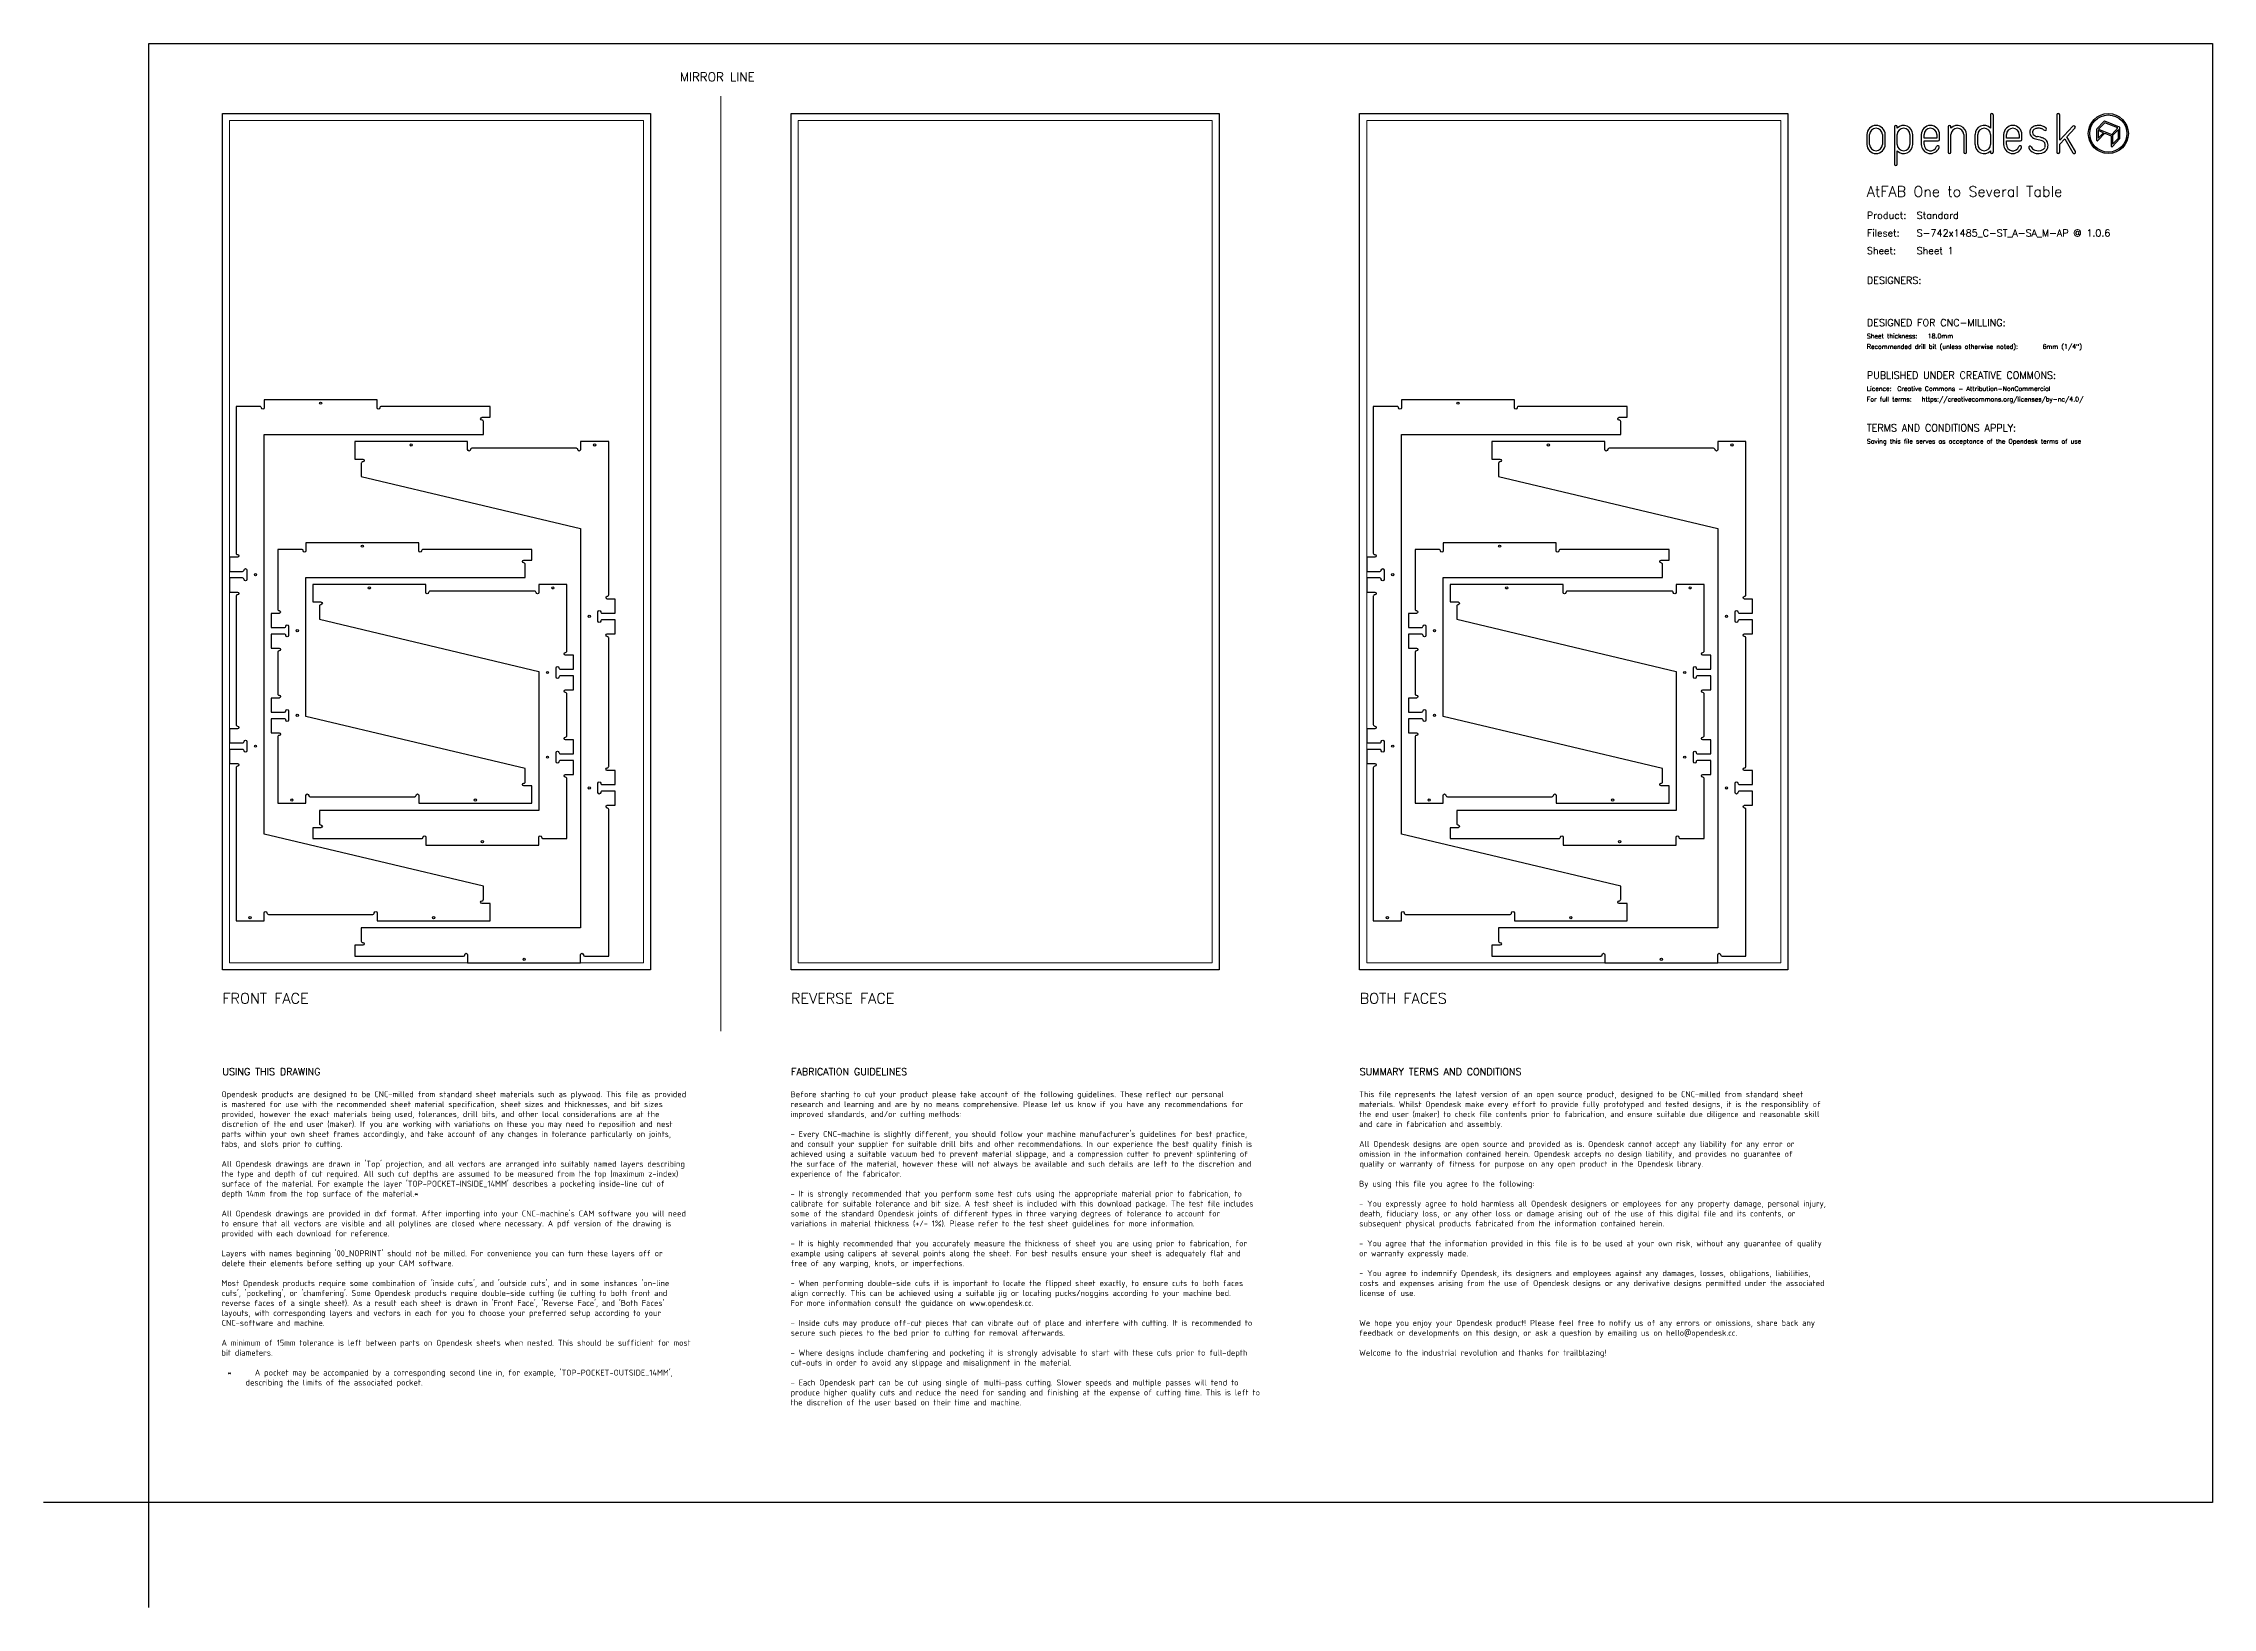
# Model space of a CAD drawing. Header units: millimetres. Extents: x -300 to 5880, y -300 to 4158.
import ezdxf
from ezdxf.enums import TextEntityAlignment as Align

# ---------------------------------------------------------------- set-up
doc = ezdxf.new("R2010")
doc.units = ezdxf.units.MM
doc.layers.add('00-NOPRINT_TEXT', color=7, linetype='Continuous', lineweight=25)
doc.layers.add('00_NOPRINT_TOLERANCE', color=7, linetype='Continuous', lineweight=5)
for name, color, linetype, lineweight, true_color in [('BOARD_$TH-NOMINAL', 3, 'Continuous', 30, 0x00ff00), ('TOP-CUT-OUTSIDE_18.000MM', 220, 'Continuous', 25, 0xff00d1), ('TOP-HOLE-6.354MM-DIAM_18.000MM', 3, 'Continuous', 25, 0x00ff0c)]:
    doc.layers.add(name, color=color, linetype=linetype, lineweight=lineweight, true_color=true_color)
doc.styles.add('OD-ISOCP-17_221', font='isocp.shx')
doc.styles.add('OD-ISOCP-17_222', font='isocp.shx')
doc.styles.add('OD-ISOCP-17_223', font='isocp.shx')
doc.styles.add('OD-ISOCP-17_224', font='isocp.shx')
doc.styles.add('OD-ISOCP-17_225', font='isocp.shx')
doc.styles.add('OD-ISOCP-17_226', font='isocp.shx')
doc.styles.add('OD-ISOCP-17_227', font='isocp.shx')
doc.styles.add('OD-ISOCP-17_228', font='isocp.shx')
doc.styles.add('OD-ISOCP-17_229', font='isocp.shx')
doc.styles.add('OD-ISOCP-17_230', font='isocp.shx')
doc.styles.add('OD-ISOCP-17_231', font='isocp.shx')
doc.styles.add('OD-ISOCP-17_232', font='isocp.shx')
doc.styles.add('OD-ISOCP-17_233', font='isocp.shx')
doc.styles.add('OD-ISOCP-17_234', font='isocp.shx')
doc.styles.add('OD-ISOCP-17_235', font='isocp.shx')
doc.styles.add('OD-ISOCP-17_236', font='isocp.shx')
doc.styles.add('OD-ISOCP-17_237', font='isocp.shx')
doc.styles.add('OD-ISOCP-17_238', font='isocp.shx')
doc.styles.add('OD-ISOCP-17_239', font='isocp.shx')
doc.styles.add('OD-ISOCP-17_240', font='isocp.shx')
doc.styles.add('OD-ISOCP-17_241', font='isocp.shx')
doc.styles.add('OD-ISOCP-17_242', font='isocp.shx')
doc.styles.add('OD-ISOCP-17_243', font='isocp.shx')
doc.styles.add('OD-ISOCP-17_244', font='isocp.shx')
doc.styles.add('OD-ISOCP-17_245', font='isocp.shx')
doc.styles.add('OD-ISOCP-17_246', font='isocp.shx')
doc.styles.add('OD-ISOCP-17_247', font='isocp.shx')
doc.styles.add('OD-ISOCP-17_248', font='isocp.shx')
doc.styles.add('OD-ISOCP-17_249', font='isocp.shx')
doc.styles.add('OD-ISOCP-17_250', font='isocp.shx')
doc.styles.add('OD-ISOCP-17_251', font='isocp.shx')
doc.styles.add('OD-ISOCP-17_252', font='isocp.shx')
doc.styles.add('OD-ISOCP-17_253', font='isocp.shx')
doc.styles.add('OD-ISOCP-17_254', font='isocp.shx')
doc.styles.add('OD-ISOCP-17_255', font='isocp.shx')
doc.styles.add('OD-ISOCP-17_256', font='isocp.shx')
doc.styles.add('OD-ISOCP-17_257', font='isocp.shx')
doc.styles.add('OD-ISOCP-17_258', font='isocp.shx')
doc.styles.add('OD-ISOCP-17_259', font='isocp.shx')
doc.styles.add('OD-ISOCP-17_260', font='isocp.shx')
doc.styles.add('OD-ISOCP-17_261', font='isocp.shx')
doc.styles.add('OD-ISOCP-17_262', font='isocp.shx')
doc.styles.add('OD-ISOCP-17_263', font='isocp.shx')
doc.styles.add('OD-ISOCP-17_264', font='isocp.shx')
doc.styles.add('OD-ISOCP-17_265', font='isocp.shx')
doc.styles.add('OD-ISOCP-17_266', font='isocp.shx')
doc.styles.add('OD-ISOCP-17_267', font='isocp.shx')
doc.styles.add('OD-ISOCP-17_268', font='isocp.shx')
doc.styles.add('OD-ISOCP-17_269', font='isocp.shx')
doc.styles.add('OD-ISOCP-17_270', font='isocp.shx')
doc.styles.add('OD-ISOCP-17_271', font='isocp.shx')
doc.styles.add('OD-ISOCP-17_272', font='isocp.shx')
doc.styles.add('OD-ISOCP-17_273', font='isocp.shx')
doc.styles.add('OD-ISOCP-17_274', font='isocp.shx')
doc.styles.add('OD-ISOCP-17_275', font='isocp.shx')
doc.styles.add('OD-ISOCP-17_276', font='isocp.shx')
doc.styles.add('OD-ISOCP-17_277', font='isocp.shx')
doc.styles.add('OD-ISOCP-17_278', font='isocp.shx')
doc.styles.add('OD-ISOCP-17_279', font='isocp.shx')
doc.styles.add('OD-ISOCP-17_280', font='isocp.shx')
doc.styles.add('OD-ISOCP-17_281', font='isocp.shx')
doc.styles.add('OD-ISOCP-17_282', font='isocp.shx')
doc.styles.add('OD-ISOCP-17_283', font='isocp.shx')
doc.styles.add('OD-ISOCP-17_284', font='isocp.shx')
doc.styles.add('OD-ISOCP-17_285', font='isocp.shx')
doc.styles.add('OD-ISOCP-17_286', font='isocp.shx')
doc.styles.add('OD-ISOCP-17_287', font='isocp.shx')
doc.styles.add('OD-ISOCP-17_288', font='isocp.shx')
doc.styles.add('OD-SIMPLEX-13_86', font='simplex.shx')
doc.styles.add('OD-SIMPLEX-20_82', font='simplex.shx')
doc.styles.add('OD-SIMPLEX-20_86', font='simplex.shx')
doc.styles.add('OD-SIMPLEX-20_87', font='simplex.shx')
doc.styles.add('OD-SIMPLEX-20_88', font='simplex.shx')
doc.styles.add('OD-SIMPLEX-25_89', font='simplex.shx')
doc.styles.add('OD-SIMPLEX-30_83', font='simplex.shx')
doc.styles.add('OD-SIMPLEX-30_87', font='simplex.shx')
doc.styles.add('OD-SIMPLEX-30_88', font='simplex.shx')
doc.styles.add('OD-SIMPLEX-30_89', font='simplex.shx')

# ---------------------------------------------------------------- blocks, each defined once
blk = doc.blocks.new('Borders Opendesk_7')
at = {"layer": '00-NOPRINT_TEXT'}
for p, q in [((0, 4158), (5880, 4158)), ((0, 0), (0, 4158)), ((5880, 4158), (5880, 0)), ((4895, 3898), (4895, 3870.1)), ((4902.9, 3870.1), (4902.9, 3898)), ((4939.3, 3898), (4939.3, 3870.1)), ((4947.3, 3870.1), (4947.3, 3898)), ((4973.4, 3920.1), (4973.4, 3814.1)), ((4981.3, 3916.7), (4981.3, 3920.1)), ((4981.3, 3870.1), (4981.3, 3898)), ((5017.7, 3898), (5017.7, 3870.1)), ((5025.6, 3870.1), (5025.6, 3898)), ((5050, 3898), (5050, 3870.1)), ((5058, 3888.1), (5058, 3898)), ((5094.4, 3898), (5094.4, 3888.1)), ((5102.3, 3884.1), (5102.3, 3898)), ((5126.6, 3920.1), (5126.6, 3848)), ((5134.5, 3916.7), (5134.5, 3920.1)), ((5134.5, 3848), (5134.5, 3898)), ((5170.9, 3898), (5170.9, 3848)), ((5178.9, 3848), (5178.9, 3898)), ((5203, 3898), (5203, 3870.1)), ((5211, 3870.1), (5211, 3898)), ((5247.4, 3954), (5247.4, 3916.7)), ((5247.4, 3898), (5247.4, 3870.1)), ((5255.3, 3848), (5255.3, 3954)), ((5284.6, 3898), (5284.6, 3870.1)), ((5292.6, 3888.1), (5292.6, 3898)), ((5329, 3898), (5329, 3888.1)), ((5336.9, 3884.1), (5336.9, 3898)), ((5436.4, 3954), (5436.4, 3848)), ((5444.4, 3881.9), (5444.4, 3954)), ((5482.1, 3922), (5444.4, 3881.9)), ((5464.8, 3892.1), (5487.9, 3916.6)), ((5549.5, 3912.6), (5549.5, 3882.2)), ((5570.5, 3935.8), (5550.1, 3914)), ((5553.1, 3880.8), (5572.9, 3901.9)), ((5553.7, 3909.6), (5553.7, 3887.4)), ((5568.8, 3903.5), (5553.7, 3909.6)), ((5553.7, 3887.4), (5568.8, 3903.5)), ((5572.6, 3931.9), (5555.2, 3913.4)), ((5555.2, 3913.4), (5592.6, 3898.3)), ((5610, 3916.9), (5572.6, 3931.9)), ((5614.4, 3919.6), (5572.8, 3936.3)), ((5572.9, 3901.9), (5591.1, 3894.5)), ((5591.1, 3894.5), (5591.1, 3865.5)), ((5592.6, 3898.3), (5610, 3916.9)), ((5611.5, 3912.4), (5595.2, 3895.1)), ((5595.2, 3895.1), (5595.2, 3870.7)), ((5611.5, 3888.1), (5611.5, 3912.4)), ((5615.7, 3887.3), (5615.7, 3917.6)), ((4981.3, 3814.1), (4981.3, 3851.4)), ((5094.4, 3888.1), (5058, 3888.1)), ((5058, 3870.1), (5058, 3880.1)), ((5058, 3880.1), (5098.3, 3880.1)), ((5247.4, 3851.4), (5247.4, 3848)), ((5329, 3888.1), (5292.6, 3888.1)), ((5292.6, 3870.1), (5292.6, 3880.1)), ((5292.6, 3880.1), (5332.9, 3880.1)), ((5444.4, 3870.4), (5459.1, 3886)), ((5444.4, 3848), (5444.4, 3870.4)), ((5459.1, 3886), (5482.1, 3846)), ((5489, 3850), (5464.8, 3892.1)), ((5594.7, 3864.1), (5615.1, 3885.8)), ((5595.2, 3870.7), (5611.5, 3888.1)), ((0, 0), (-300, 0)), ((0, -300), (0, 0)), ((5880, 0), (0, 0))]:
    blk.add_line(p, q, dxfattribs=at)
for radius in [57, 52.9]:
    blk.add_circle((5582.9, 3901), radius, dxfattribs=at)
for centre, radius, start, end in [((5251.3, 3954), 3.97, 0, 180), ((5440.4, 3954), 3.97, 0, 180), ((4921.1, 3898), 26.1, 0, 180), ((4921.1, 3898), 18.2, 0, 180), ((4977.3, 3920.1), 3.97, 0, 180), ((4999.5, 3898), 26.1, 0, 134.13157), ((4999.5, 3898), 18.2, 0, 180), ((5076.2, 3898), 26.1, 0, 180), ((5076.2, 3898), 18.2, 0, 180), ((5130.6, 3920.1), 3.97, 0, 180), ((5152.7, 3898), 26.1, 0, 134.13157), ((5152.7, 3898), 18.2, 0, 180), ((5229.2, 3898), 26.1, 45.86843, 180), ((5229.2, 3898), 18.2, 0, 180), ((5310.8, 3898), 26.1, 0, 180), ((5310.8, 3898), 18.2, 0, 180), ((5377.2, 3904.5), 18.3, 167.09639, 235.84532), ((5375.9, 3904.8), 16.9, 150.51394, 167.04891), ((5377.5, 3903.4), 19, 138.98821, 149.26699), ((5377.5, 3903.4), 19, 127.9168, 138.98821), ((5380.5, 3899.5), 24, 111.70118, 127.9168), ((5377.2, 3904.5), 10.3, 167.96032, 235.86134), ((5375.9, 3904.8), 8.99, 151.05191, 168.02381), ((5377.5, 3903.4), 11.1, 138.98821, 148.80915), ((5377.5, 3903.4), 11.1, 127.9168, 138.98821), ((5380.5, 3899.5), 16, 111.70118, 127.9168), ((5382, 3911.6), 18.9, 235.85111, 248.09121), ((5383.5, 3891.9), 32.1, 90, 111.70118), ((5383.5, 3891.9), 24.2, 90, 111.70118), ((5388.7, 3928.4), 37, 248.09121, 257.53847), ((5383.5, 3878.8), 45.3, 80.71035, 90), ((5383.5, 3878.8), 37.3, 80.71035, 90), ((5385.9, 3893.2), 22.7, 71.50348, 80.71035), ((5385.9, 3893.2), 30.7, 71.50348, 80.71035), ((5387.1, 3896.7), 19, 61.03556, 71.50348), ((5387.1, 3896.7), 26.9, 61.03556, 71.50348), ((5387.1, 3896.7), 19, 46.7983, 61.03556), ((5387.1, 3896.7), 26.9, 46.7983, 61.03556), ((5402.8, 3913.5), 3.97, 226.7983, 46.7983), ((5485, 3919.3), 3.97, 316.71352, 136.71352), ((5551.6, 3912.6), 2.06, 136.76961, 180), ((5572, 3934.4), 2.06, 68.07144, 136.76961), ((5613.6, 3917.6), 2.06, 0, 68.07144), ((4921.1, 3870.1), 26.1, 180, 0), ((4921.1, 3870.1), 18.2, 180, 0), ((4999.5, 3870.1), 18.2, 180, 0), ((4999.5, 3870.1), 26.1, 225.86843, 0), ((5076.2, 3870.1), 26.1, 180, 340.02575), ((5076.2, 3870.1), 18.2, 180, 340.02575), ((5097, 3862.6), 3.97, 340.02575, 160.02575), ((5098.3, 3884.1), 3.97, 270, 0), ((5130.6, 3848), 3.97, 180, 0), ((5174.9, 3848), 3.97, 180, 0), ((5229.2, 3870.1), 26.1, 180, 314.13157), ((5229.2, 3870.1), 18.2, 180, 0), ((5251.3, 3848), 3.97, 180, 0), ((5310.8, 3870.1), 26.1, 180, 340.02575), ((5310.8, 3870.1), 18.2, 180, 340.02575), ((5331.6, 3862.6), 3.97, 340.02575, 160.02575), ((5332.9, 3884.1), 3.97, 270, 0), ((5359.7, 3861.7), 3.97, 24.78597, 204.78597), ((5380.2, 3871.2), 26.6, 204.78597, 247.9544), ((5380.2, 3871.2), 18.7, 204.78597, 247.9544), ((5382, 3911.6), 26.9, 235.85111, 248.09121), ((5383.5, 3879.3), 35.4, 247.9544, 298.20261), ((5388.7, 3928.4), 44.9, 248.09121, 257.53847), ((5383.5, 3879.3), 27.4, 247.9544, 298.20261), ((5300, 3526.6), 366.5, 76.19474, 77.53847), ((5300, 3526.6), 374.5, 76.19474, 77.53847), ((5372.7, 3822.5), 61.9, 69.1442, 76.19474), ((5372.7, 3822.5), 69.8, 69.1442, 76.19474), ((5389.5, 3866.6), 14.6, 38.92909, 69.1442), ((5390.6, 3866.1), 12.5, 298.20261, 343.80333), ((5389.5, 3866.6), 22.5, 38.92909, 69.1442), ((5390.6, 3866.1), 20.4, 298.20261, 343.80333), ((5393.9, 3870.2), 8.99, 17.58344, 38.92909), ((5385.6, 3867.6), 17.6, 343.80333, 17.58344), ((5393.9, 3870.2), 16.9, 17.58344, 38.92909), ((5385.6, 3867.6), 25.5, 343.80333, 17.58344), ((5440.4, 3848), 3.97, 180, 0), ((5485.5, 3848), 3.97, 209.84173, 29.84173), ((5551.6, 3882.2), 2.06, 180, 316.76961), ((5593.2, 3865.5), 2.06, 180, 316.76961), ((5613.6, 3887.3), 2.06, 316.76961, 0), ((4977.3, 3814.1), 3.97, 180, 0)]:
    blk.add_arc(centre, radius, start, end, dxfattribs=at)
at = {"layer": '00_NOPRINT_TOLERANCE'}
for p, q in [((210, 3958), (1430, 3958)), ((210, 1518), (210, 3958)), ((1430, 3958), (1430, 1518)), ((1630, 1343.2), (1630, 4008)), ((1830, 3958), (3050, 3958)), ((1830, 1518), (1830, 3958)), ((3050, 3958), (3050, 1518)), ((3450, 3958), (4670, 3958)), ((3450, 1518), (3450, 3958)), ((4670, 3958), (4670, 1518)), ((230, 3938), (1410, 3938)), ((230, 1538), (230, 3938)), ((1410, 3938), (1410, 1538)), ((1850, 1538), (1850, 3938)), ((1850, 3938), (3030, 3938)), ((3030, 3938), (3030, 1538)), ((3470, 3938), (4650, 3938)), ((3470, 1538), (3470, 3938)), ((4650, 3938), (4650, 1538)), ((1430, 1518), (210, 1518)), ((1410, 1538), (230, 1538)), ((3050, 1518), (1830, 1518)), ((3030, 1538), (1850, 1538)), ((4670, 1518), (3450, 1518)), ((4650, 1538), (3470, 1538))]:
    blk.add_line(p, q, dxfattribs=at)
at = {"layer": 'BOARD_$TH-NOMINAL'}
for p, q in [((210, 3958), (1430, 3958)), ((210, 1518), (210, 3958)), ((1430, 3958), (1430, 1518)), ((1830, 3958), (3050, 3958)), ((1830, 1518), (1830, 3958)), ((3050, 3958), (3050, 1518)), ((3450, 3958), (4670, 3958)), ((3450, 1518), (3450, 3958)), ((4670, 3958), (4670, 1518)), ((1430, 1518), (210, 1518)), ((3050, 1518), (1830, 1518)), ((4670, 1518), (3450, 1518))]:
    blk.add_line(p, q, dxfattribs=at)
at = {"layer": '00-NOPRINT_TEXT'}
for s, height, style, p in [('MIRROR LINE', 25, 'OD-SIMPLEX-25_89', (1513.3, 4049.9)), ('AtFAB One to Several Table', 30, 'OD-SIMPLEX-30_83', (4895, 3720.9)), ('Product:', 20, 'OD-SIMPLEX-20_82', (4895, 3657.9)), ('Standard', 20, 'OD-SIMPLEX-20_82', (5036.9, 3657.9)), ('Fileset:', 20, 'OD-SIMPLEX-20_82', (4895, 3607.7)), ('S-742x1485_C-ST_A-SA_M-AP @ 1.0.6', 20, 'OD-SIMPLEX-20_82', (5036.9, 3607.6)), ('Sheet:', 20, 'OD-SIMPLEX-20_82', (4895, 3557.4)), ('Sheet 1', 20, 'OD-SIMPLEX-20_82', (5036.9, 3557.5)), ('DESIGNERS:', 20, 'OD-SIMPLEX-20_82', (4895, 3472.4)), ('DESIGNED FOR CNC-MILLING:', 20, 'OD-SIMPLEX-20_82', (4895, 3352.4)), ('Sheet thickness:', 13, 'OD-SIMPLEX-13_86', (4895, 3317.4)), ('Recommended drill bit (unless otherwise noted):', 13, 'OD-SIMPLEX-13_86', (4895, 3287.4)), ('18.0mm', 13, 'OD-SIMPLEX-13_86', (5068.3, 3317.4)), ('6mm (1/4")', 13, 'OD-SIMPLEX-13_86', (5395.5, 3287.4)), ('PUBLISHED UNDER CREATIVE COMMONS:', 20, 'OD-SIMPLEX-20_82', (4895, 3202.4)), ('Licence:', 13, 'OD-SIMPLEX-13_86', (4895, 3167.4)), ('Creative Commons - Attribution-NonCommercial', 13, 'OD-SIMPLEX-13_86', (4981.5, 3167.4)), ('https://creativecommons.org/licenses/by-nc/4.0/', 13, 'OD-SIMPLEX-13_86', (5051.1, 3137.4)), ('For full terms:', 13, 'OD-SIMPLEX-13_86', (4895, 3137.4)), ('TERMS AND CONDITIONS APPLY:', 20, 'OD-SIMPLEX-20_82', (4895, 3052.3)), ('Saving this file serves as acceptance of the Opendesk terms of use ', 13, 'OD-SIMPLEX-13_86', (4895, 3017.3))]:
    blk.add_text(s, height=height, dxfattribs=dict(at, style=style)).set_placement(p)
at = {"layer": '00-NOPRINT_TEXT', "color": 7}
for s, height, style, p in [('FRONT FACE', 30, 'OD-SIMPLEX-30_89', (210, 1451.3)), ('REVERSE FACE', 30, 'OD-SIMPLEX-30_88', (1830, 1451.3)), ('BOTH FACES', 30, 'OD-SIMPLEX-30_87', (3450, 1451.3)), ('USING THIS DRAWING', 20, 'OD-SIMPLEX-20_88', (210, 1237.4)), ('FABRICATION GUIDELINES', 20, 'OD-SIMPLEX-20_87', (1830, 1237.4)), ('SUMMARY TERMS AND CONDITIONS', 20, 'OD-SIMPLEX-20_86', (3450, 1237.4))]:
    blk.add_text(s, height=height, dxfattribs=dict(at, style=style)).set_placement(p, align=Align.TOP_LEFT)
for s, style, p in [('Opendesk products are designed to be CNC-milled from standard sheet materials such as plywood. This file as provided', 'OD-ISOCP-17_265', (207.4, 1154.7)), ('is mastered for use with the recommended sheet material specification, sheet sizes and thicknesses, and bit sizes', 'OD-ISOCP-17_266', (207.4, 1126.3)), ('provided, however the exact materials being used, tolerances, drill bits, and other local considerations are at the', 'OD-ISOCP-17_267', (207.4, 1098)), ('research and learning and are by no means comprehensive. Please let us know if you have any recommendations for', 'OD-ISOCP-17_241', (1828.7, 1126.3)), ('Before starting to cut your product please take account of the following guidelines. These reflect our personal', 'OD-ISOCP-17_240', (1828.7, 1154.7)), ('improved standards, and/or cutting methods:', 'OD-ISOCP-17_242', (1828.7, 1098)), ('the end user (maker) to check file contents prior to fabrication, and ensure suitable due diligence and reasonable skill', 'OD-ISOCP-17_223', (3448.5, 1098)), ('This file represents the latest version of an open source product, designed to be CNC-milled from standard sheet', 'OD-ISOCP-17_221', (3448.5, 1154.7)), ('materials. Whilst Opendesk make every effort to provide fully prototyped and tested designs, it is the responsiblity of', 'OD-ISOCP-17_222', (3448.5, 1126.3)), ('parts within your own sheet frames accordingly, and take account of any changes in tolerance particularly on joints,', 'OD-ISOCP-17_269', (207.4, 1041.3)), ('discretion of the end user (maker). If you are working with variations on these you may need to reposition and nest', 'OD-ISOCP-17_268', (208.1, 1069.7)), ("- Every CNC-machine is slightly different, you should follow your machine manufacturer's guidelines for best practice,", 'OD-ISOCP-17_243', (1828.7, 1041.3)), ('and care in fabrication and assembly.', 'OD-ISOCP-17_224', (3448.5, 1069.7)), ('tabs, and slots prior to cutting.', 'OD-ISOCP-17_270', (207.4, 1013)), ('and consult your supplier for suitable drill bits and other recommendations. In our experience the best quality finish is', 'OD-ISOCP-17_244', (1828.7, 1013)), ('achieved using a suitable vacuum bed to prevent material slippage, and a compression cutter to prevent splintering of', 'OD-ISOCP-17_245', (1828.7, 984.7)), ('All Opendesk designs are open source and provided as is. Opendesk cannot accept any liability for any error or', 'OD-ISOCP-17_225', (3448.5, 1013)), ('omission in the information contained herein. Opendesk accepts no design liability, and provides no guarantee of', 'OD-ISOCP-17_226', (3448.5, 984.7)), ('the type and depth of cut required. All such cut depths are assumed to be measured from the top (maximum z-index)', 'OD-ISOCP-17_272', (207.4, 928)), ("All Opendesk drawings are drawn in 'Top' projection, and all vectors are arranged into suitably named layers describing", 'OD-ISOCP-17_271', (207.4, 956.3)), ('the surface of the material, however these will not always be available and such details are left to the discretion and', 'OD-ISOCP-17_246', (1828.7, 956.3)), ('experience of the fabricator.', 'OD-ISOCP-17_247', (1829.2, 928)), ('quality or warranty of fitness for purpose on any open product in the Opendesk library.', 'OD-ISOCP-17_227', (3449.1, 956.3)), ('depth 14mm from the top surface of the material.*', 'OD-ISOCP-17_274', (207.4, 871.3)), ("surface of the material. For example the layer 'TOP-POCKET-INSIDE_14MM' describes a pocketing inside-line cut of", 'OD-ISOCP-17_273', (208, 899.7)), ('- It is strongly recommended that you perform some test cuts using the appropriate material prior to fabrication, to', 'OD-ISOCP-17_248', (1828.7, 871.3)), ('By using this file you agree to the following:', 'OD-ISOCP-17_228', (3448.5, 899.7)), ('to ensure that all vectors are visible and all polylines are closed where necessary. A pdf version of the drawing is', 'OD-ISOCP-17_276', (207.4, 786.3)), ("All Opendesk drawings are provided in dxf format. After importing into your CNC-machine's CAM software you will need", 'OD-ISOCP-17_275', (207.4, 814.7)), ('variations in material thickness (+/- 1%). Please refer to the test sheet guidelines for more information.', 'OD-ISOCP-17_251', (1828.7, 786.3)), ('some of the standard Opendesk joints of different types in three varying degrees of tolerance to account for', 'OD-ISOCP-17_250', (1829.2, 814.7)), ('calibrate for suitable tolerance and bit size. A test sheet is included with this download package. The test file includes', 'OD-ISOCP-17_249', (1829.3, 843)), ('- You expressly agree to hold harmless all Opendesk designers or employees for any property damage, personal injury,', 'OD-ISOCP-17_229', (3448.5, 843)), ('subsequent physical products fabricated from the information contained herein.', 'OD-ISOCP-17_231', (3449, 786.3)), ('death, fiduciary loss, or any other loss or damage arising out of the use of this digital file and its contents, or', 'OD-ISOCP-17_230', (3449.1, 814.7)), ('provided with each download for reference.', 'OD-ISOCP-17_277', (207.4, 758)), ('- It is highly recommended that you accurately measure the thickness of sheet you are using prior to fabrication, for', 'OD-ISOCP-17_252', (1828.7, 729.7)), ('- You agree that the information provided in this file is to be used at your own risk, without any guarantee of quality', 'OD-ISOCP-17_232', (3448.5, 729.7)), ("Layers with names beginning '00_NOPRINT' should not be milled. For convenience you can turn these layers off or", 'OD-ISOCP-17_278', (207.4, 701.3)), ('delete their elements before setting up your CAM software.', 'OD-ISOCP-17_279', (208.1, 673)), ('free of any warping, knots, or imperfections.', 'OD-ISOCP-17_254', (1828.7, 673)), ('example using calipers at several points along the sheet. For best results ensure your sheet is adequately flat and', 'OD-ISOCP-17_253', (1829.2, 701.3)), ('or warranty expressly made.', 'OD-ISOCP-17_233', (3448.5, 701.3)), ("Most Opendesk products require some combination of 'inside cuts', and 'outside cuts', and in some instances 'on-line", 'OD-ISOCP-17_280', (207.4, 616.3)), ('- When performing double-side cuts it is important to locate the flipped sheet exactly, to ensure cuts to both faces', 'OD-ISOCP-17_255', (1828.7, 616.3)), ('- You agree to indemnify Opendesk, its designers and employees against any damages, losses, obligations, liabilities,', 'OD-ISOCP-17_234', (3448.5, 644.7)), ('costs and expenses arising from the use of Opendesk designs or any derivative designs permitted under the associated', 'OD-ISOCP-17_235', (3449.1, 616.3)), ("reverse faces of a single sheet). As a result each sheet is drawn in 'Front Face', 'Reverse Face', and 'Both Faces'", 'OD-ISOCP-17_282', (207.4, 559.7)), ("cuts', 'pocketing', or 'chamfering'. Some Opendesk products require double-side cutting (ie cutting to both front and", 'OD-ISOCP-17_281', (208.1, 588)), ('align correctly. This can be achieved using a suitable jig or locating pucks/noggins according to your machine bed.', 'OD-ISOCP-17_256', (1828.7, 588)), ('For more information consult the guidance on www.opendesk.cc.', 'OD-ISOCP-17_257', (1828.7, 559.7)), ('license of use.', 'OD-ISOCP-17_236', (3448.8, 588)), ('layouts, with corresponding layers and vectors in each for you to choose your preferred setup according to your', 'OD-ISOCP-17_283', (207.8, 531.3)), ('CNC-software and machine.', 'OD-ISOCP-17_284', (208.2, 503)), ('- Inside cuts may produce off-cut pieces that can vibrate out of place and interfere with cutting. It is recommended to', 'OD-ISOCP-17_258', (1828.7, 503)), ('We hope you enjoy your Opendesk product! Please feel free to notify us of any errors or omissions, share back any', 'OD-ISOCP-17_237', (3448.5, 503)), ('A minimum of 15mm tolerance is left between parts on Opendesk sheets when nested. This should be sufficient for most', 'OD-ISOCP-17_285', (207.4, 446.3)), ('bit diameters.', 'OD-ISOCP-17_286', (207.4, 418)), ('- Where designs include chamfering and pocketing it is strongly advisable to start with these cuts prior to full-depth', 'OD-ISOCP-17_260', (1828.7, 418)), ('secure such pieces to the bed prior to cutting for removal afterwards.', 'OD-ISOCP-17_259', (1829.2, 474.7)), ('Welcome to the industrial revolution and thanks for trailblazing!', 'OD-ISOCP-17_239', (3448.5, 418)), ('feedback or developments on this design, or ask a question by emailing us on hello@opendesk.cc.', 'OD-ISOCP-17_238', (3448.5, 474.7)), ("*      A pocket may be accompanied by a corresponding second line in, for example, 'TOP-POCKET-OUTSIDE_14MM',", 'OD-ISOCP-17_287', (224.4, 361.3)), ('cut-outs in order to avoid any slippage and misalignment in the material.', 'OD-ISOCP-17_261', (1829.3, 389.7)), ('describing the limits of the associated pocket.', 'OD-ISOCP-17_288', (276.1, 333)), ('- Each Opendesk part can be cut using single of multi-pass cutting. Slower speeds and multiple passes will tend to', 'OD-ISOCP-17_262', (1828.7, 333)), ('produce higher quality cuts and reduce the need for sanding and finishing at the expense of cutting time. This is left to', 'OD-ISOCP-17_263', (1828.7, 304.7)), ('the discretion of the user based on their time and machine.', 'OD-ISOCP-17_264', (1828.7, 276.3))]:
    blk.add_text(s, height=17, dxfattribs=dict(at, style=style)).set_placement(p)

msp = doc.modelspace()

# ---------------------------------------------------------------- linework, layer by layer
at = {"layer": 'TOP-CUT-OUTSIDE_18.000MM'}
for points in [[(252.8, 2586.4, 0.414214), (248.8, 2582.4), (248.8, 2216.5, 0.414214), (252.8, 2212.5, -1), (252.8, 2204.6), (230, 2204.6), (230, 2164.5), (267.6, 2164.5, 0.414214), (271.6, 2168.4, -1), (279.5, 2168.4), (279.5, 2141.7, -1), (271.6, 2141.7, 0.414214), (267.6, 2145.7), (230, 2145.7), (230, 2105.6), (252.8, 2105.6, -1), (252.8, 2097.7, 0.414214), (248.8, 2093.7), (248.8, 1657), (329, 1657), (329, 1679.8, -1), (336.9, 1679.8, 0.414214), (340.9, 1675.8), (638.8, 1675.8, 0.414214), (642.8, 1679.8, -1), (650.7, 1679.8), (650.7, 1657), (972.4, 1657), (972.4, 1706.5), (949.7, 1706.5, -1), (949.7, 1714.4, 0.414214), (953.6, 1718.4), (953.6, 1756), (329, 1904.5), (329, 3042.9), (953.6, 3042.9), (953.6, 3080.5, 0.414214), (949.7, 3084.4, -1), (949.7, 3092.4), (972.4, 3092.4), (972.4, 3123.1), (662.6, 3123.1, 0.414214), (658.6, 3119.1, -1), (650.7, 3119.1), (650.7, 3141.9), (329, 3141.9), (329, 3119.1, -1), (321.1, 3119.1, 0.414214), (317.1, 3123.1), (248.8, 3123.1), (248.8, 2705.1, 0.414214), (252.8, 2701.2, -1), (252.8, 2693.3), (230, 2693.3), (230, 2653.2), (267.6, 2653.2, 0.414214), (271.6, 2657.1, -1), (279.5, 2657.1), (279.5, 2630.4, -1), (271.6, 2630.4, 0.414214), (267.6, 2634.4), (230, 2634.4), (230, 2594.3), (252.8, 2594.3, -1)], [(3492.8, 2586.4, 0.414214), (3488.8, 2582.4), (3488.8, 2216.5, 0.414214), (3492.8, 2212.5, -1), (3492.8, 2204.6), (3470, 2204.6), (3470, 2164.5), (3507.6, 2164.5, 0.414214), (3511.6, 2168.4, -1), (3519.5, 2168.4), (3519.5, 2141.7, -1), (3511.6, 2141.7, 0.414214), (3507.6, 2145.7), (3470, 2145.7), (3470, 2105.6), (3492.8, 2105.6, -1), (3492.8, 2097.7, 0.414214), (3488.8, 2093.7), (3488.8, 1657), (3569, 1657), (3569, 1679.8, -1), (3576.9, 1679.8, 0.414214), (3580.9, 1675.8), (3878.8, 1675.8, 0.414214), (3882.8, 1679.8, -1), (3890.7, 1679.8), (3890.7, 1657), (4212.4, 1657), (4212.4, 1706.5), (4189.7, 1706.5, -1), (4189.7, 1714.4, 0.414214), (4193.6, 1718.4), (4193.6, 1756), (3569, 1904.5), (3569, 3042.9), (4193.6, 3042.9), (4193.6, 3080.5, 0.414214), (4189.7, 3084.4, -1), (4189.7, 3092.4), (4212.4, 3092.4), (4212.4, 3123.1), (3902.6, 3123.1, 0.414214), (3898.6, 3119.1, -1), (3890.7, 3119.1), (3890.7, 3141.9), (3569, 3141.9), (3569, 3119.1, -1), (3561.1, 3119.1, 0.414214), (3557.1, 3123.1), (3488.8, 3123.1), (3488.8, 2705.1, 0.414214), (3492.8, 2701.2, -1), (3492.8, 2693.3), (3470, 2693.3), (3470, 2653.2), (3507.6, 2653.2, 0.414214), (3511.6, 2657.1, -1), (3519.5, 2657.1), (3519.5, 2630.4, -1), (3511.6, 2630.4, 0.414214), (3507.6, 2634.4), (3470, 2634.4), (3470, 2594.3), (3492.8, 2594.3, -1)], [(916.6, 3000.1, -1), (908.7, 3000.1), (908.7, 3022.9), (587, 3022.9), (587, 2973.4), (609.7, 2973.4, -1), (609.7, 2965.5, 0.414214), (605.8, 2961.5), (605.8, 2923.9), (1230.4, 2775.4), (1230.4, 1637), (605.8, 1637), (605.8, 1599.4, 0.414214), (609.7, 1595.4, -1), (609.7, 1587.5), (587, 1587.5), (587, 1556.8), (896.8, 1556.8, 0.414214), (900.8, 1560.8, -1), (908.7, 1560.8), (908.7, 1538), (1230.4, 1538), (1230.4, 1560.8, -1), (1238.3, 1560.8, 0.414214), (1242.3, 1556.8), (1310.6, 1556.8), (1310.6, 1974.7, 0.414214), (1306.6, 1978.7, -1), (1306.6, 1986.6), (1329.4, 1986.6), (1329.4, 2026.7), (1291.8, 2026.7, 0.414214), (1287.8, 2022.7, -1), (1279.9, 2022.7), (1279.9, 2049.5, -1), (1287.8, 2049.5, 0.414214), (1291.8, 2045.5), (1329.4, 2045.5), (1329.4, 2085.6), (1306.6, 2085.6, -1), (1306.6, 2093.5, 0.414214), (1310.6, 2097.5), (1310.6, 2463.4, 0.414214), (1306.6, 2467.4, -1), (1306.6, 2475.3), (1329.4, 2475.3), (1329.4, 2515.4), (1291.8, 2515.4, 0.414214), (1287.8, 2511.4, -1), (1279.9, 2511.4), (1279.9, 2538.1, -1), (1287.8, 2538.1, 0.414214), (1291.8, 2534.2), (1329.4, 2534.2), (1329.4, 2574.3), (1306.6, 2574.3, -1), (1306.6, 2582.2, 0.414214), (1310.6, 2586.2), (1310.6, 3022.9), (1230.4, 3022.9), (1230.4, 3000.1, -1), (1222.5, 3000.1, 0.414214), (1218.5, 3004.1), (920.6, 3004.1, 0.414214)], [(4156.6, 3000.1, -1), (4148.7, 3000.1), (4148.7, 3022.9), (3827, 3022.9), (3827, 2973.4), (3849.7, 2973.4, -1), (3849.7, 2965.5, 0.414214), (3845.8, 2961.5), (3845.8, 2923.9), (4470.4, 2775.4), (4470.4, 1637), (3845.8, 1637), (3845.8, 1599.4, 0.414214), (3849.7, 1595.4, -1), (3849.7, 1587.5), (3827, 1587.5), (3827, 1556.8), (4136.8, 1556.8, 0.414214), (4140.8, 1560.8, -1), (4148.7, 1560.8), (4148.7, 1538), (4470.4, 1538), (4470.4, 1560.8, -1), (4478.3, 1560.8, 0.414214), (4482.3, 1556.8), (4550.6, 1556.8), (4550.6, 1974.7, 0.414214), (4546.6, 1978.7, -1), (4546.6, 1986.6), (4569.4, 1986.6), (4569.4, 2026.7), (4531.8, 2026.7, 0.414214), (4527.8, 2022.7, -1), (4519.9, 2022.7), (4519.9, 2049.5, -1), (4527.8, 2049.5, 0.414214), (4531.8, 2045.5), (4569.4, 2045.5), (4569.4, 2085.6), (4546.6, 2085.6, -1), (4546.6, 2093.5, 0.414214), (4550.6, 2097.5), (4550.6, 2463.4, 0.414214), (4546.6, 2467.4, -1), (4546.6, 2475.3), (4569.4, 2475.3), (4569.4, 2515.4), (4531.8, 2515.4, 0.414214), (4527.8, 2511.4, -1), (4519.9, 2511.4), (4519.9, 2538.1, -1), (4527.8, 2538.1, 0.414214), (4531.8, 2534.2), (4569.4, 2534.2), (4569.4, 2574.3), (4546.6, 2574.3, -1), (4546.6, 2582.2, 0.414214), (4550.6, 2586.2), (4550.6, 3022.9), (4470.4, 3022.9), (4470.4, 3000.1, -1), (4462.5, 3000.1, 0.414214), (4458.5, 3004.1), (4160.6, 3004.1, 0.414214)], [(440.1, 2711.8, 0.414214), (436.1, 2715.8), (367.8, 2715.8), (367.8, 2545.4, 0.414214), (371.8, 2541.4, -1), (371.8, 2533.5), (349, 2533.5), (349, 2493.4), (386.6, 2493.4, 0.414214), (390.6, 2497.4, -1), (398.5, 2497.4), (398.5, 2470.6, -1), (390.6, 2470.6, 0.414214), (386.6, 2474.6), (349, 2474.6), (349, 2434.5), (371.8, 2434.5, -1), (371.8, 2426.6, 0.414214), (367.8, 2422.6), (367.8, 2304.2, 0.414214), (371.8, 2300.2, -1), (371.8, 2292.3), (349, 2292.3), (349, 2252.2), (386.6, 2252.2, 0.414214), (390.6, 2256.1, -1), (398.5, 2256.1), (398.5, 2229.4, -1), (390.6, 2229.4, 0.414214), (386.6, 2233.4), (349, 2233.4), (349, 2193.3), (371.8, 2193.3, -1), (371.8, 2185.4, 0.414214), (367.8, 2181.4), (367.8, 1992.2), (448, 1992.2), (448, 2014.9, -1), (455.9, 2014.9, 0.414214), (459.9, 2011), (757.8, 2011, 0.414214), (761.8, 2014.9, -1), (769.7, 2014.9), (769.7, 1992.2), (1091.4, 1992.2), (1091.4, 2041.7), (1068.7, 2041.7, -1), (1068.7, 2049.6, 0.414214), (1072.6, 2053.5), (1072.6, 2091.2), (448, 2239.6), (448, 2635.6), (1072.6, 2635.6), (1072.6, 2673.2, 0.414214), (1068.7, 2677.2, -1), (1068.7, 2685.1), (1091.4, 2685.1), (1091.4, 2715.8), (781.6, 2715.8, 0.414214), (777.6, 2711.8, -1), (769.7, 2711.8), (769.7, 2734.6), (448, 2734.6), (448, 2711.8, -1)], [(3680.1, 2711.8, 0.414214), (3676.1, 2715.8), (3607.8, 2715.8), (3607.8, 2545.4, 0.414214), (3611.8, 2541.4, -1), (3611.8, 2533.5), (3589, 2533.5), (3589, 2493.4), (3626.6, 2493.4, 0.414214), (3630.6, 2497.4, -1), (3638.5, 2497.4), (3638.5, 2470.6, -1), (3630.6, 2470.6, 0.414214), (3626.6, 2474.6), (3589, 2474.6), (3589, 2434.5), (3611.8, 2434.5, -1), (3611.8, 2426.6, 0.414214), (3607.8, 2422.6), (3607.8, 2304.2, 0.414214), (3611.8, 2300.2, -1), (3611.8, 2292.3), (3589, 2292.3), (3589, 2252.2), (3626.6, 2252.2, 0.414214), (3630.6, 2256.1, -1), (3638.5, 2256.1), (3638.5, 2229.4, -1), (3630.6, 2229.4, 0.414214), (3626.6, 2233.4), (3589, 2233.4), (3589, 2193.3), (3611.8, 2193.3, -1), (3611.8, 2185.4, 0.414214), (3607.8, 2181.4), (3607.8, 1992.2), (3688, 1992.2), (3688, 2014.9, -1), (3695.9, 2014.9, 0.414214), (3699.9, 2011), (3997.8, 2011, 0.414214), (4001.8, 2014.9, -1), (4009.7, 2014.9), (4009.7, 1992.2), (4331.4, 1992.2), (4331.4, 2041.7), (4308.7, 2041.7, -1), (4308.7, 2049.6, 0.414214), (4312.6, 2053.5), (4312.6, 2091.2), (3688, 2239.6), (3688, 2635.6), (4312.6, 2635.6), (4312.6, 2673.2, 0.414214), (4308.7, 2677.2, -1), (4308.7, 2685.1), (4331.4, 2685.1), (4331.4, 2715.8), (4021.6, 2715.8, 0.414214), (4017.6, 2711.8, -1), (4009.7, 2711.8), (4009.7, 2734.6), (3688, 2734.6), (3688, 2711.8, -1)], [(1119.3, 1895.9, 0.414214), (1123.3, 1892), (1191.6, 1892), (1191.6, 2062.4, 0.414214), (1187.6, 2066.4, -1), (1187.6, 2074.3), (1210.4, 2074.3), (1210.4, 2114.4), (1172.8, 2114.4, 0.414214), (1168.8, 2110.4, -1), (1160.9, 2110.4), (1160.9, 2137.2, -1), (1168.8, 2137.2, 0.414214), (1172.8, 2133.2), (1210.4, 2133.2), (1210.4, 2173.3), (1187.6, 2173.3, -1), (1187.6, 2181.2, 0.414214), (1191.6, 2185.2), (1191.6, 2303.6, 0.414214), (1187.6, 2307.6, -1), (1187.6, 2315.5), (1210.4, 2315.5), (1210.4, 2355.6), (1172.8, 2355.6, 0.414214), (1168.8, 2351.6, -1), (1160.9, 2351.6), (1160.9, 2378.4, -1), (1168.8, 2378.4, 0.414214), (1172.8, 2374.4), (1210.4, 2374.4), (1210.4, 2414.5), (1187.6, 2414.5, -1), (1187.6, 2422.4, 0.414214), (1191.6, 2426.4), (1191.6, 2615.6), (1111.4, 2615.6), (1111.4, 2592.8, -1), (1103.5, 2592.8, 0.414214), (1099.5, 2596.8), (801.6, 2596.8, 0.414214), (797.6, 2592.8, -1), (789.7, 2592.8), (789.7, 2615.6), (468, 2615.6), (468, 2566.1), (490.8, 2566.1, -1), (490.8, 2558.2, 0.414214), (486.8, 2554.2), (486.8, 2516.6), (1111.4, 2368.1), (1111.4, 1972.2), (486.8, 1972.2), (486.8, 1934.6, 0.414214), (490.8, 1930.6, -1), (490.8, 1922.7), (468, 1922.7), (468, 1892), (777.8, 1892, 0.414214), (781.8, 1895.9, -1), (789.7, 1895.9), (789.7, 1873.2), (1111.4, 1873.2), (1111.4, 1895.9, -1)], [(4359.3, 1895.9, 0.414214), (4363.3, 1892), (4431.6, 1892), (4431.6, 2062.4, 0.414214), (4427.6, 2066.4, -1), (4427.6, 2074.3), (4450.4, 2074.3), (4450.4, 2114.4), (4412.8, 2114.4, 0.414214), (4408.8, 2110.4, -1), (4400.9, 2110.4), (4400.9, 2137.2, -1), (4408.8, 2137.2, 0.414214), (4412.8, 2133.2), (4450.4, 2133.2), (4450.4, 2173.3), (4427.6, 2173.3, -1), (4427.6, 2181.2, 0.414214), (4431.6, 2185.2), (4431.6, 2303.6, 0.414214), (4427.6, 2307.6, -1), (4427.6, 2315.5), (4450.4, 2315.5), (4450.4, 2355.6), (4412.8, 2355.6, 0.414214), (4408.8, 2351.6, -1), (4400.9, 2351.6), (4400.9, 2378.4, -1), (4408.8, 2378.4, 0.414214), (4412.8, 2374.4), (4450.4, 2374.4), (4450.4, 2414.5), (4427.6, 2414.5, -1), (4427.6, 2422.4, 0.414214), (4431.6, 2426.4), (4431.6, 2615.6), (4351.4, 2615.6), (4351.4, 2592.8, -1), (4343.5, 2592.8, 0.414214), (4339.5, 2596.8), (4041.6, 2596.8, 0.414214), (4037.6, 2592.8, -1), (4029.7, 2592.8), (4029.7, 2615.6), (3708, 2615.6), (3708, 2566.1), (3730.8, 2566.1, -1), (3730.8, 2558.2, 0.414214), (3726.8, 2554.2), (3726.8, 2516.6), (4351.4, 2368.1), (4351.4, 1972.2), (3726.8, 1972.2), (3726.8, 1934.6, 0.414214), (3730.8, 1930.6, -1), (3730.8, 1922.7), (3708, 1922.7), (3708, 1892), (4017.8, 1892, 0.414214), (4021.8, 1895.9, -1), (4029.7, 1895.9), (4029.7, 1873.2), (4351.4, 1873.2), (4351.4, 1895.9, -1)]]:
    msp.add_lwpolyline(points, format="xyb", close=True, dxfattribs=at)
at = {"layer": 'TOP-HOLE-6.354MM-DIAM_18.000MM'}
for centre in [(489.9, 3132.5), (3729.9, 3132.5), (747.8, 3013.5), (1270.5, 3013.5), (3987.8, 3013.5), (4510.5, 3013.5), (608.8, 2725.2), (3848.8, 2725.2), (304.2, 2643.8), (628.8, 2606.2), (1151.5, 2606.2), (3544.2, 2643.8), (3868.8, 2606.2), (4391.5, 2606.2), (423.2, 2484), (1255.2, 2524.8), (3663.2, 2484), (4495.2, 2524.8), (1136.2, 2365), (4376.2, 2365), (423.2, 2242.8), (3663.2, 2242.8), (304.2, 2155.1), (1136.2, 2123.8), (3544.2, 2155.1), (4376.2, 2123.8), (407.9, 2001.6), (930.6, 2001.6), (1255.2, 2036.1), (3647.9, 2001.6), (4170.6, 2001.6), (4495.2, 2036.1), (950.6, 1882.6), (4190.6, 1882.6), (288.9, 1666.4), (811.6, 1666.4), (3528.9, 1666.4), (4051.6, 1666.4), (1069.6, 1547.4), (4309.6, 1547.4)]:
    msp.add_circle(centre, 3.18, dxfattribs=at)

# ---------------------------------------------------------------- block references
msp.add_blockref('Borders Opendesk_7', (0, 0))

doc.saveas('drawing.dxf')
